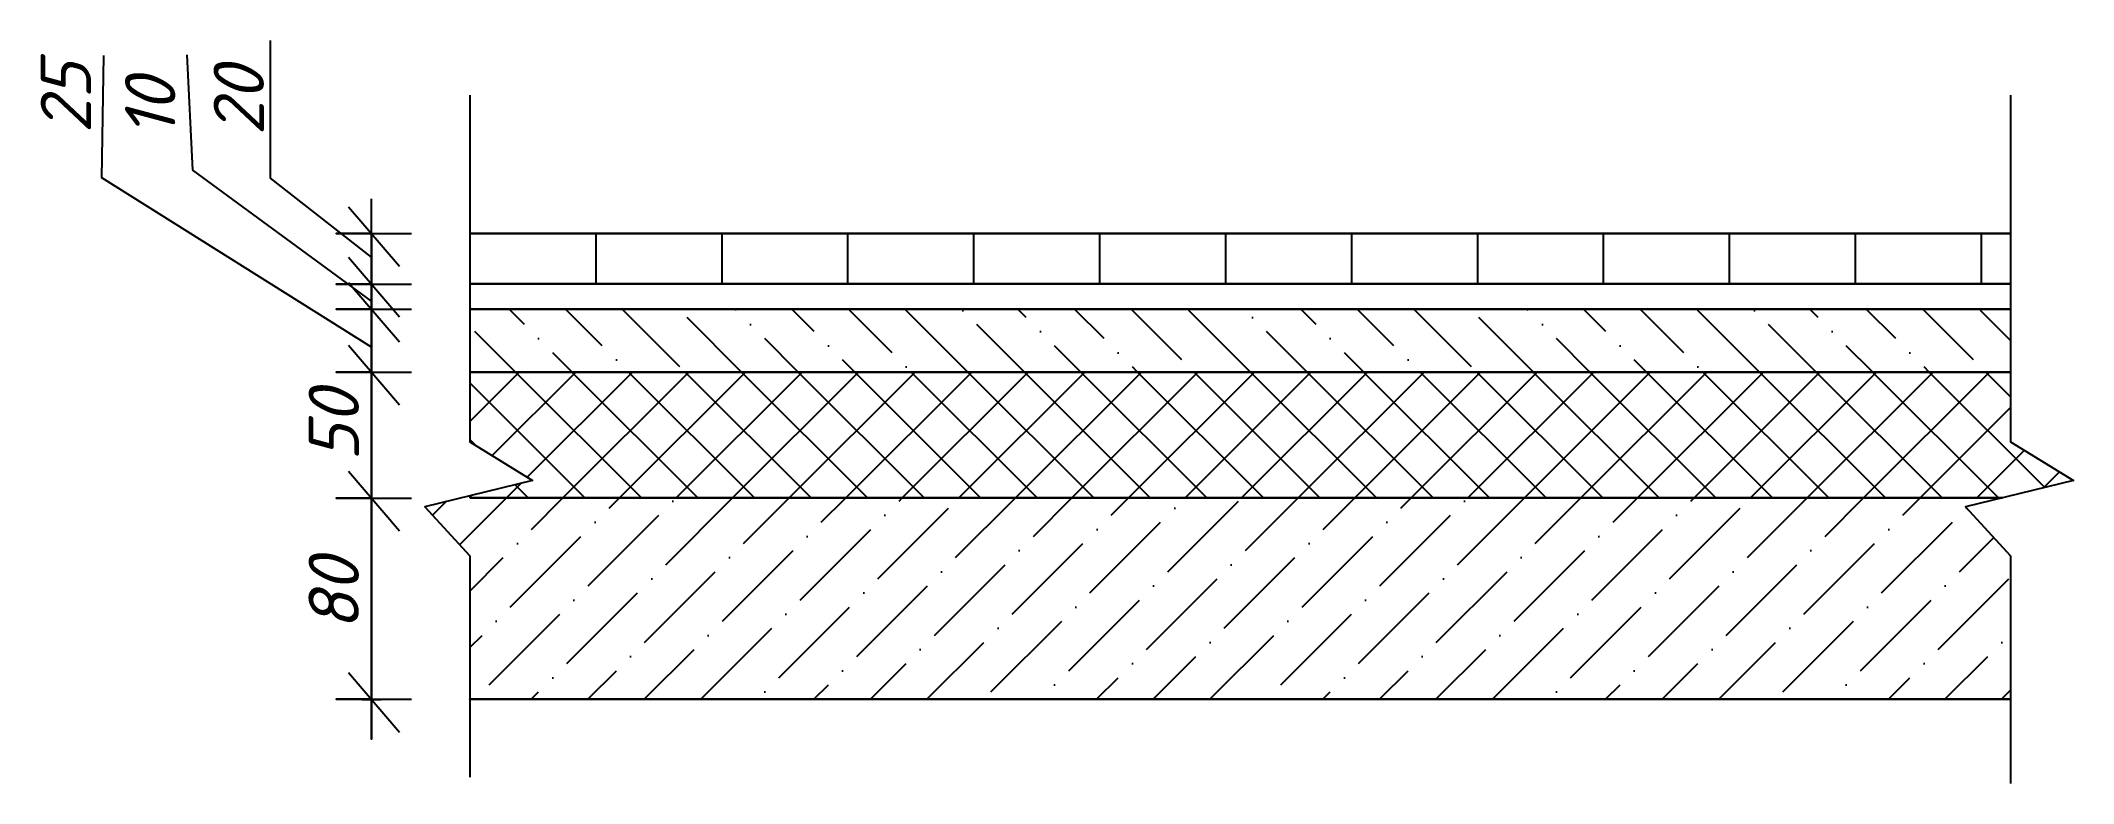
# Model space of a CAD drawing. Header units: millimetres. Extents: x -258556 to -95372, y 16759 to 83244.
# Drawn here: x -129712.9 to -129632.2, y 41370.4 to 41399.9 of the extents above; entities that cross this region are included whole.
import ezdxf

# ---------------------------------------------------------------- set-up
doc = ezdxf.new("R2010")
doc.units = ezdxf.units.MM
doc.header["$LTSCALE"] = 0.5
doc.layers.add('тонкие', color=7, linetype='Continuous')
doc.layers.add('ТОНКИЕе', color=7, linetype='Continuous', lineweight=25)
doc.styles.add('Наклонный 5', font='isocpeur.ttf', dxfattribs={"oblique": 15, "height": 7})

msp = doc.modelspace()

# ---------------------------------------------------------------- texts
at = {"layer": 'ТОНКИЕе', "color": 0, "char_height": 2, "attachment_point": 1, "rotation": 90, "style": 'Наклонный 5'}
for s, insert in [('25', (-129712.905245, 41396.191255)), ('10', (-129709.557438, 41396.021879)), ('20', (-129706.040587, 41396.106567)), ('50', (-129702.268083, 41383.176846)), ('80', (-129702.268083, 41376.446331))]:
    msp.add_mtext_dynamic_manual_height_columns(s, width=0.93220472, gutter_width=35, heights=[0], dxfattribs=dict(at, insert=insert))

# ---------------------------------------------------------------- hatches: boundary and pattern name
at = {"layer": 'тонкие', "transparency": 33554687}
h = msp.add_hatch(dxfattribs=at)
h.set_pattern_fill('ANSI36', scale=0.5, angle=90)
h.paths.add_polyline_path([(-129634.695396, 41389.210914), (-129695.868007, 41389.210914), (-129695.868007, 41386.710914), (-129634.695396, 41386.710914)])
h = msp.add_hatch(dxfattribs=at)
h.set_pattern_fill('ANSI37', scale=0.5)
h.paths.add_polyline_path([(-129634.695396, 41383.943072), (-129634.695396, 41386.710914), (-129695.868007, 41386.710914), (-129695.868007, 41383.943072), (-129693.379469, 41382.401712), (-129695.868007, 41381.794101), (-129695.868007, 41381.710914), (-129635.0361, 41381.710914), (-129632.206858, 41382.401712)])
h = msp.add_hatch(dxfattribs=at)
h.set_pattern_fill('ANSI36', scale=0.5)
h.paths.add_polyline_path([(-129634.695396, 41379.412258), (-129636.481932, 41381.357894), (-129635.0361, 41381.710914), (-129695.868007, 41381.710914), (-129695.868007, 41381.794101), (-129697.654543, 41381.357894), (-129695.868007, 41379.412258), (-129695.868007, 41373.710914), (-129634.695396, 41373.710914)])

# ---------------------------------------------------------------- linework, layer by layer
at = {"layer": 'ТОНКИЕе', "color": 0}
for points in [[(-129710.480525, 41394.429231), (-129710.396954, 41399.285839)], [(-129699.776885, 41389.529732), (-129706.85883, 41394.723632), (-129707.09473, 41399.303909)], [(-129699.776885, 41391.271131), (-129703.78377, 41394.404957), (-129703.78377, 41399.873546)], [(-129695.868007, 41397.710914), (-129695.868007, 41395.131376), (-129695.868007, 41383.943072), (-129693.379469, 41382.401712), (-129697.654543, 41381.357894), (-129695.868007, 41379.412258), (-129695.868007, 41370.62311)], [(-129634.695396, 41397.710914), (-129634.695396, 41395.756681), (-129634.695396, 41383.943072), (-129632.206858, 41382.401712), (-129636.481932, 41381.357894), (-129634.695396, 41379.412258), (-129634.695396, 41370.373061)], [(-129699.776885, 41387.695431), (-129710.480525, 41394.429231), (-129710.480525, 41394.429231)], [(-129699.776885, 41392.210914), (-129699.776885, 41373.710914), (-129699.776885, 41372.124681), (-129699.776885, 41393.595491)], [(-129700.68098, 41393.277181), (-129698.663482, 41390.910842)], [(-129699.776885, 41392.210914), (-129701.178231, 41392.210914), (-129698.188643, 41392.210914)], [(-129695.868007, 41392.210914), (-129695.868007, 41383.943072)], [(-129695.868007, 41392.210914), (-129690.868007, 41392.210914), (-129690.868007, 41390.210914)], [(-129690.868007, 41392.210914), (-129685.868007, 41392.210914), (-129685.868007, 41390.210914)], [(-129685.868007, 41392.210914), (-129680.868007, 41392.210914), (-129680.868007, 41390.210914)], [(-129680.868007, 41392.210914), (-129675.868007, 41392.210914), (-129675.868007, 41390.210914)], [(-129675.868007, 41392.210914), (-129670.868007, 41392.210914), (-129670.868007, 41390.210914)], [(-129670.868007, 41392.210914), (-129665.868007, 41392.210914), (-129665.868007, 41390.210914)], [(-129665.868007, 41392.210914), (-129660.868007, 41392.210914), (-129660.868007, 41390.210914)], [(-129660.868007, 41392.210914), (-129655.868007, 41392.210914), (-129655.868007, 41390.210914)], [(-129655.868007, 41392.210914), (-129650.868007, 41392.210914), (-129650.868007, 41390.210914)], [(-129650.868007, 41392.210914), (-129645.868007, 41392.210914), (-129645.868007, 41390.210914)], [(-129645.868007, 41392.210914), (-129640.868007, 41392.210914), (-129640.868007, 41390.210914)], [(-129640.868007, 41392.210914), (-129635.868007, 41392.210914), (-129635.868007, 41390.210914)], [(-129700.678131, 41391.272566), (-129698.660633, 41388.906226)], [(-129699.774036, 41390.206298), (-129701.175382, 41390.206298), (-129698.185793, 41390.206298)], [(-129700.678131, 41390.272566), (-129698.660633, 41387.906226)], [(-129699.776885, 41390.206298), (-129700.159036, 41390.206298), (-129699.389037, 41390.206298)], [(-129699.774036, 41389.206298), (-129701.175382, 41389.206298), (-129698.185793, 41389.206298)], [(-129699.776885, 41389.206298), (-129700.159036, 41389.206298), (-129699.389037, 41389.206298)], [(-129700.68098, 41387.772566), (-129698.663482, 41385.406226)], [(-129699.776885, 41386.706298), (-129701.178231, 41386.706298), (-129698.188643, 41386.706298)], [(-129699.776885, 41386.706298), (-129700.159036, 41386.706298), (-129699.389037, 41386.706298)], [(-129700.678131, 41382.767406), (-129698.660633, 41380.401067)], [(-129699.774036, 41381.701139), (-129701.175382, 41381.701139), (-129698.185793, 41381.701139)], [(-129699.776885, 41381.701139), (-129700.159036, 41381.701139), (-129699.389037, 41381.701139)], [(-129695.868007, 41381.794101), (-129695.868007, 41381.710914)], [(-129695.868007, 41379.412258), (-129695.868007, 41372.210914)], [(-129700.68098, 41374.777181), (-129698.663482, 41372.410842)], [(-129699.776885, 41373.710914), (-129701.178231, 41373.710914), (-129698.188643, 41373.710914)], [(-129699.776885, 41373.706298), (-129700.159036, 41373.706298), (-129699.389037, 41373.706298)]]:
    msp.add_lwpolyline(points, dxfattribs=at)
at = {"layer": 'ТОНКИЕе', "color": 0, "lineweight": 30}
for points in [[(-129695.868007, 41392.210914), (-129634.695396, 41392.210914)], [(-129695.868007, 41390.210914), (-129634.695396, 41390.210914)], [(-129634.695396, 41389.210914), (-129695.868007, 41389.210914)], [(-129695.868007, 41386.710914), (-129634.695396, 41386.710914), (-129634.695396, 41386.710914)], [(-129635.0361, 41381.710914), (-129695.868007, 41381.710914)], [(-129695.868007, 41373.710914), (-129695.868007, 41373.710914), (-129634.695396, 41373.710914)]]:
    msp.add_lwpolyline(points, dxfattribs=at)

msp.set_redraw_order([(e.dxf.handle, doc.entitydb.next_handle()) for e in msp.query("TEXT MTEXT ATTDEF DIMENSION ARC_DIMENSION")])  # texts and dimensions are drawn at this point

doc.saveas('drawing.dxf')
